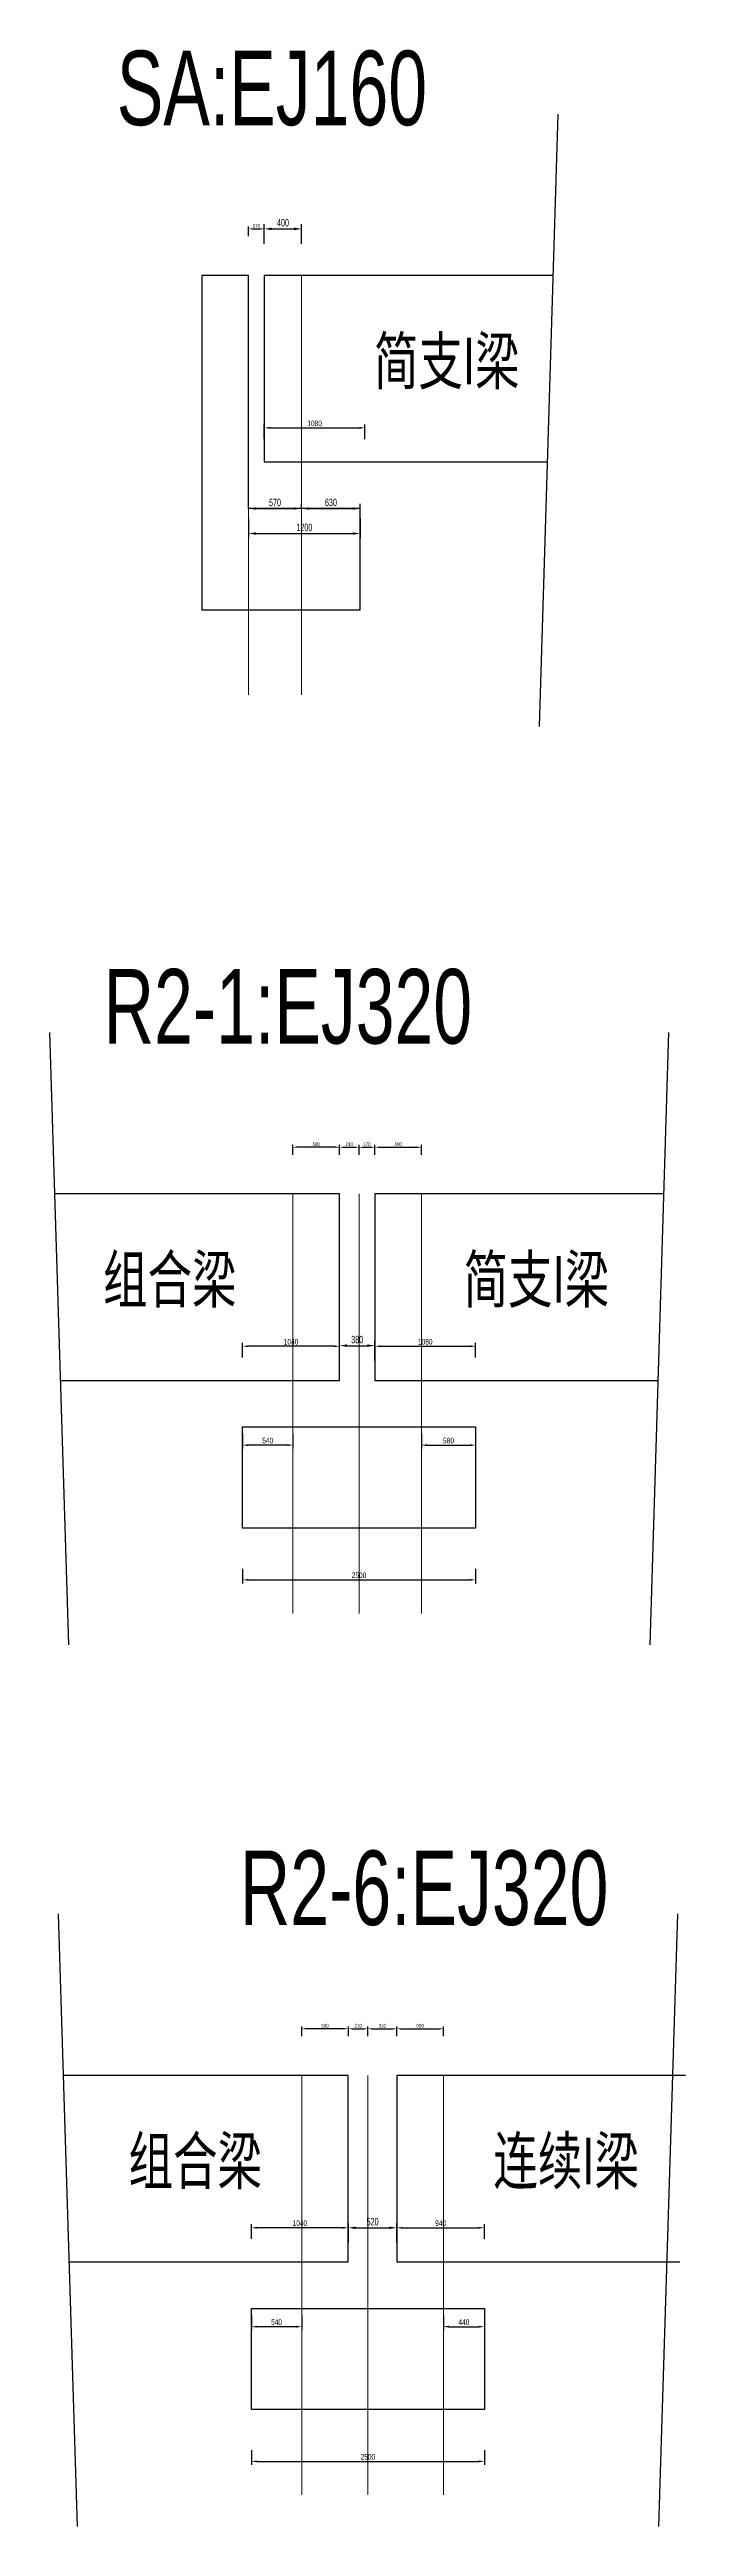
# Model space of a CAD drawing. Header units: metres. Extents: x -46646 to 70989, y -45883 to 20242.
# Drawn here: x -16702 to -9877, y -17974 to 8603 of the extents above; entities that cross this region are included whole.
import ezdxf

# ---------------------------------------------------------------- set-up
doc = ezdxf.new("R2010")
doc.units = ezdxf.units.M
for name, color, linetype, lineweight in [('H标注', 3, 'Continuous', 9), ('H粗线', 4, 'Continuous', 30), ('H设计线', 1, 'Continuous', 15)]:
    doc.layers.add(name, color=color, linetype=linetype, lineweight=lineweight)
doc.styles.add('H仿宋', font='FS_GB2312.ttf', dxfattribs={"width": 0.7})
doc.styles.add('MtXpl__GB2312', font='FS_GB2312.ttf')
doc.dimstyles.new('Annotative', dxfattribs={"dimscale": 0, "dimtxt": 2, "dimasz": 2, "dimexe": 1.25, "dimexo": 0.625, "dimtad": 1, "dimtxsty": 'H仿宋', "dimcen": 2.5, "dimadec": 0, "dimazin": 0, "dimtfac": 1, "dimtmove": 0, "dimatfit": 3, "dimfxl": 4, "dimfxlon": 1, "dimarcsym": 0})

# ---------------------------------------------------------------- blocks, each defined once
blk = doc.blocks.new('*D34')
at = {"layer": 'Defpoints', "color": 0}
for p in [(-13285, -12633), (-13495, -13134), (-13285, -13134)]:
    blk.add_point(p, dxfattribs=at)
at = {"layer": 'H标注', "color": 0, "lineweight": -2}
for p, q in [((-13495, -12713), (-13495, -12608)), ((-13455, -12633), (-13325, -12633)), ((-13285, -12713), (-13285, -12608))]:
    blk.add_line(p, q, dxfattribs=at)
at = {"layer": 'H标注', "color": 0}
for points in [[(-13455, -12627), (-13455, -12640), (-13495, -12633)], [(-13325, -12627), (-13325, -12640), (-13285, -12633)]]:
    blk.add_solid(points, dxfattribs=at)
at = {"layer": 'H标注', "color": 0, "insert": (-13390, -12601), "char_height": 40, "attachment_point": 5, "style": 'H仿宋'}
blk.add_mtext('210', dxfattribs=at)
blk = doc.blocks.new('*D37')
at = {"layer": 'Defpoints', "color": 0}
for p in [(-12975, -12633), (-13285, -13134), (-12975, -13134)]:
    blk.add_point(p, dxfattribs=at)
at = {"layer": 'H标注', "color": 0, "lineweight": -2}
for p, q in [((-13285, -12713), (-13285, -12608)), ((-13245, -12633), (-13015, -12633)), ((-12975, -12713), (-12975, -12608))]:
    blk.add_line(p, q, dxfattribs=at)
at = {"layer": 'H标注', "color": 0}
for points in [[(-13245, -12627), (-13245, -12640), (-13285, -12633)], [(-13015, -12627), (-13015, -12640), (-12975, -12633)]]:
    blk.add_solid(points, dxfattribs=at)
at = {"layer": 'H标注', "color": 0, "insert": (-13130, -12601), "char_height": 40, "attachment_point": 5, "style": 'H仿宋'}
blk.add_mtext('310', dxfattribs=at)
blk = doc.blocks.new('*D40')
at = {"layer": 'Defpoints', "color": 0}
for p in [(-12475, -12633), (-12975, -13134), (-12475, -13134)]:
    blk.add_point(p, dxfattribs=at)
at = {"layer": 'H标注', "color": 0, "lineweight": -2}
for p, q in [((-12975, -12713), (-12975, -12608)), ((-12935, -12633), (-12515, -12633)), ((-12475, -12713), (-12475, -12608))]:
    blk.add_line(p, q, dxfattribs=at)
at = {"layer": 'H标注', "color": 0}
for points in [[(-12935, -12627), (-12935, -12640), (-12975, -12633)], [(-12515, -12627), (-12515, -12640), (-12475, -12633)]]:
    blk.add_solid(points, dxfattribs=at)
at = {"layer": 'H标注', "color": 0, "insert": (-12725, -12601), "char_height": 40, "attachment_point": 5, "style": 'H仿宋'}
blk.add_mtext('500', dxfattribs=at)
blk = doc.blocks.new('*D43')
at = {"layer": 'Defpoints', "color": 0}
for p in [(-13995, -12633), (-13995, -13134), (-13495, -13134)]:
    blk.add_point(p, dxfattribs=at)
at = {"layer": 'H标注', "color": 0, "lineweight": -2}
for p, q in [((-13995, -12713), (-13995, -12608)), ((-13535, -12633), (-13955, -12633)), ((-13495, -12713), (-13495, -12608))]:
    blk.add_line(p, q, dxfattribs=at)
at = {"layer": 'H标注', "color": 0}
for points in [[(-13955, -12627), (-13955, -12640), (-13995, -12633)], [(-13535, -12627), (-13535, -12640), (-13495, -12633)]]:
    blk.add_solid(points, dxfattribs=at)
at = {"layer": 'H标注', "color": 0, "insert": (-13745, -12601), "char_height": 40, "attachment_point": 5, "style": 'H仿宋'}
blk.add_mtext('500', dxfattribs=at)
blk = doc.blocks.new('*D46')
at = {"layer": 'Defpoints', "color": 0}
for p in [(-14535, -16720), (-12035, -16720), (-12035, -17275)]:
    blk.add_point(p, dxfattribs=at)
at = {"layer": 'H标注', "color": 0, "lineweight": -2}
for p, q in [((-14535, -17155), (-14535, -17313)), ((-12035, -17155), (-12035, -17313)), ((-14475, -17275), (-12095, -17275))]:
    blk.add_line(p, q, dxfattribs=at)
at = {"layer": 'H标注', "color": 0}
for points in [[(-14475, -17265), (-14475, -17285), (-14535, -17275)], [(-12095, -17265), (-12095, -17285), (-12035, -17275)]]:
    blk.add_solid(points, dxfattribs=at)
at = {"layer": 'H标注', "color": 0, "insert": (-13285, -17227), "char_height": 60, "attachment_point": 5, "style": 'H仿宋'}
blk.add_mtext('2500', dxfattribs=at)
blk = doc.blocks.new('*D48')
at = {"layer": 'Defpoints', "color": 0}
for p in [(-14535, -14769), (-13495, -15134), (-14535, -15634)]:
    blk.add_point(p, dxfattribs=at)
at = {"layer": 'H标注', "color": 0, "lineweight": -2}
for p, q in [((-14535, -14889), (-14535, -14731)), ((-13555, -14769), (-14475, -14769)), ((-13495, -14889), (-13495, -14731))]:
    blk.add_line(p, q, dxfattribs=at)
at = {"layer": 'H标注', "color": 0}
for points in [[(-14475, -14759), (-14475, -14779), (-14535, -14769)], [(-13555, -14759), (-13555, -14779), (-13495, -14769)]]:
    blk.add_solid(points, dxfattribs=at)
at = {"layer": 'H标注', "color": 0, "insert": (-14015, -14720), "char_height": 60, "attachment_point": 5, "style": 'H仿宋'}
blk.add_mtext('1040', dxfattribs=at)
blk = doc.blocks.new('*D50')
at = {"layer": 'Defpoints', "color": 0}
for p in [(-12035, -14769), (-12975, -15134), (-12035, -15634)]:
    blk.add_point(p, dxfattribs=at)
at = {"layer": 'H标注', "color": 0, "lineweight": -2}
for p, q in [((-12975, -14889), (-12975, -14731)), ((-12915, -14769), (-12095, -14769)), ((-12035, -14889), (-12035, -14731))]:
    blk.add_line(p, q, dxfattribs=at)
at = {"layer": 'H标注', "color": 0}
for points in [[(-12915, -14759), (-12915, -14779), (-12975, -14769)], [(-12095, -14759), (-12095, -14779), (-12035, -14769)]]:
    blk.add_solid(points, dxfattribs=at)
at = {"layer": 'H标注', "color": 0, "insert": (-12505, -14720), "char_height": 60, "attachment_point": 5, "style": 'H仿宋'}
blk.add_mtext('940', dxfattribs=at)
blk = doc.blocks.new('*D52')
at = {"layer": 'Defpoints', "color": 0}
for p in [(-14535, -15634), (-13995, -15634), (-14535, -15830)]:
    blk.add_point(p, dxfattribs=at)
at = {"layer": 'H标注', "color": 0, "lineweight": -2}
for p, q in [((-14535, -15710), (-14535, -15867)), ((-14055, -15830), (-14475, -15830)), ((-13995, -15710), (-13995, -15867))]:
    blk.add_line(p, q, dxfattribs=at)
at = {"layer": 'H标注', "color": 0}
for points in [[(-14475, -15820), (-14475, -15840), (-14535, -15830)], [(-14055, -15820), (-14055, -15840), (-13995, -15830)]]:
    blk.add_solid(points, dxfattribs=at)
at = {"layer": 'H标注', "color": 0, "insert": (-14265, -15781), "char_height": 60, "attachment_point": 5, "style": 'H仿宋'}
blk.add_mtext('540', dxfattribs=at)
blk = doc.blocks.new('*D54')
at = {"layer": 'Defpoints', "color": 0}
for p in [(-12475, -15634), (-12035, -15634), (-12035, -15830)]:
    blk.add_point(p, dxfattribs=at)
at = {"layer": 'H标注', "color": 0, "lineweight": -2}
for p, q in [((-12475, -15710), (-12475, -15867)), ((-12415, -15830), (-12095, -15830)), ((-12035, -15710), (-12035, -15867))]:
    blk.add_line(p, q, dxfattribs=at)
at = {"layer": 'H标注', "color": 0}
for points in [[(-12415, -15820), (-12415, -15840), (-12475, -15830)], [(-12095, -15820), (-12095, -15840), (-12035, -15830)]]:
    blk.add_solid(points, dxfattribs=at)
at = {"layer": 'H标注', "color": 0, "insert": (-12255, -15781), "char_height": 60, "attachment_point": 5, "style": 'H仿宋'}
blk.add_mtext('440', dxfattribs=at)
blk = doc.blocks.new('*D56')
at = {"layer": 'Defpoints', "color": 0, "transparency": 16777216}
for p in [(-12975, -14769), (-13495, -15134), (-12975, -15134)]:
    blk.add_point(p, dxfattribs=at)
at = {"layer": 'H标注', "color": 0, "lineweight": -2, "transparency": 16777216}
for p, q in [((-13495, -14929), (-13495, -14719)), ((-13415, -14769), (-13055, -14769)), ((-12975, -14929), (-12975, -14719))]:
    blk.add_line(p, q, dxfattribs=at)
at = {"layer": 'H标注', "color": 0, "transparency": 16777216}
for points in [[(-13415, -14755), (-13415, -14782), (-13495, -14769)], [(-13055, -14755), (-13055, -14782), (-12975, -14769)]]:
    blk.add_solid(points, dxfattribs=at)
at = {"layer": 'H标注', "color": 0, "transparency": 16777216, "insert": (-13235, -14704), "char_height": 80, "attachment_point": 5, "style": 'H仿宋'}
blk.add_mtext('520', dxfattribs=at)
blk = doc.blocks.new('*D345')
at = {"layer": 'Defpoints', "color": 0}
for p in [(-14397, 6679), (-14567, 6178), (-14397, 6178)]:
    blk.add_point(p, dxfattribs=at)
at = {"layer": 'H标注', "color": 0, "lineweight": -2}
for p, q in [((-14567, 6599), (-14567, 6704)), ((-14527, 6679), (-14437, 6679)), ((-14397, 6599), (-14397, 6704))]:
    blk.add_line(p, q, dxfattribs=at)
at = {"layer": 'H标注', "color": 0}
for points in [[(-14527, 6685), (-14527, 6672), (-14567, 6679)], [(-14437, 6685), (-14437, 6672), (-14397, 6679)]]:
    blk.add_solid(points, dxfattribs=at)
at = {"layer": 'H标注', "color": 0, "insert": (-14482, 6711), "char_height": 40, "attachment_point": 5, "style": 'H仿宋'}
blk.add_mtext('170', dxfattribs=at)
blk = doc.blocks.new('*D348')
at = {"layer": 'Defpoints', "color": 0}
for p in [(-13317, 4544), (-14397, 4178), (-13317, 3678)]:
    blk.add_point(p, dxfattribs=at)
at = {"layer": 'H标注', "color": 0, "lineweight": -2}
for p, q in [((-14397, 4424), (-14397, 4581)), ((-14337, 4544), (-13377, 4544)), ((-13317, 4424), (-13317, 4581))]:
    blk.add_line(p, q, dxfattribs=at)
at = {"layer": 'H标注', "color": 0}
for points in [[(-14337, 4554), (-14337, 4534), (-14397, 4544)], [(-13377, 4554), (-13377, 4534), (-13317, 4544)]]:
    blk.add_solid(points, dxfattribs=at)
at = {"layer": 'H标注', "color": 0, "insert": (-13857, 4592), "char_height": 60, "attachment_point": 5, "style": 'H仿宋'}
blk.add_mtext('1080', dxfattribs=at)
blk = doc.blocks.new('*D341')
at = {"layer": 'Defpoints', "color": 0, "transparency": 16777216}
for p in [(-13997, 6679), (-14397, 4178), (-13997, 4178)]:
    blk.add_point(p, dxfattribs=at)
at = {"layer": 'H标注', "color": 0, "lineweight": -2, "transparency": 16777216}
for p, q in [((-14397, 6519), (-14397, 6729)), ((-14317, 6679), (-14077, 6679)), ((-13997, 6519), (-13997, 6729))]:
    blk.add_line(p, q, dxfattribs=at)
at = {"layer": 'H标注', "color": 0, "transparency": 16777216}
for points in [[(-14317, 6692), (-14317, 6665), (-14397, 6679)], [(-14077, 6692), (-14077, 6665), (-13997, 6679)]]:
    blk.add_solid(points, dxfattribs=at)
at = {"layer": 'H标注', "color": 0, "transparency": 16777216, "insert": (-14197, 6744), "char_height": 80, "attachment_point": 5, "style": 'H仿宋'}
blk.add_mtext('400', dxfattribs=at)
blk = doc.blocks.new('*D342')
at = {"layer": 'Defpoints', "color": 0, "transparency": 16777216}
for p in [(-14567, 3678), (-13367, 3678), (-13367, 3410)]:
    blk.add_point(p, dxfattribs=at)
at = {"layer": 'H标注', "color": 0, "lineweight": -2, "transparency": 16777216}
for p, q in [((-14567, 3570), (-14567, 3360)), ((-13367, 3570), (-13367, 3360)), ((-14487, 3410), (-13447, 3410))]:
    blk.add_line(p, q, dxfattribs=at)
at = {"layer": 'H标注', "color": 0, "transparency": 16777216}
for points in [[(-14487, 3423), (-14487, 3397), (-14567, 3410)], [(-13447, 3423), (-13447, 3397), (-13367, 3410)]]:
    blk.add_solid(points, dxfattribs=at)
at = {"layer": 'H标注', "color": 0, "transparency": 16777216, "insert": (-13967, 3475), "char_height": 80, "attachment_point": 5, "style": 'H仿宋'}
blk.add_mtext('1200', dxfattribs=at)
blk = doc.blocks.new('*D343')
at = {"layer": 'Defpoints', "color": 0, "transparency": 16777216}
for p in [(-14567, 3678), (-13997, 3678), (-13997, 3678)]:
    blk.add_point(p, dxfattribs=at)
at = {"layer": 'H标注', "color": 0, "lineweight": -2, "transparency": 16777216}
for p, q in [((-14567, 3678), (-14567, 3728)), ((-13997, 3678), (-13997, 3728)), ((-14487, 3678), (-14077, 3678))]:
    blk.add_line(p, q, dxfattribs=at)
at = {"layer": 'H标注', "color": 0, "transparency": 16777216}
for points in [[(-14487, 3691), (-14487, 3665), (-14567, 3678)], [(-14077, 3691), (-14077, 3665), (-13997, 3678)]]:
    blk.add_solid(points, dxfattribs=at)
at = {"layer": 'H标注', "color": 0, "transparency": 16777216, "insert": (-14282, 3743), "char_height": 80, "attachment_point": 5, "style": 'H仿宋'}
blk.add_mtext('570', dxfattribs=at)
blk = doc.blocks.new('*D344')
at = {"layer": 'Defpoints', "color": 0, "transparency": 16777216}
for p in [(-13997, 3678), (-13367, 3678), (-13367, 3678)]:
    blk.add_point(p, dxfattribs=at)
at = {"layer": 'H标注', "color": 0, "lineweight": -2, "transparency": 16777216}
for p, q in [((-13997, 3678), (-13997, 3728)), ((-13367, 3678), (-13367, 3728)), ((-13917, 3678), (-13447, 3678))]:
    blk.add_line(p, q, dxfattribs=at)
at = {"layer": 'H标注', "color": 0, "transparency": 16777216}
for points in [[(-13917, 3691), (-13917, 3665), (-13997, 3678)], [(-13447, 3691), (-13447, 3665), (-13367, 3678)]]:
    blk.add_solid(points, dxfattribs=at)
at = {"layer": 'H标注', "color": 0, "transparency": 16777216, "insert": (-13682, 3743), "char_height": 80, "attachment_point": 5, "style": 'H仿宋'}
blk.add_mtext('630', dxfattribs=at)
blk = doc.blocks.new('*D354')
at = {"layer": 'Defpoints', "color": 0}
for p in [(-13380, -3175), (-13590, -3676), (-13380, -3676)]:
    blk.add_point(p, dxfattribs=at)
at = {"layer": 'H标注', "color": 0, "lineweight": -2}
for p, q in [((-13590, -3255), (-13590, -3150)), ((-13550, -3175), (-13420, -3175)), ((-13380, -3255), (-13380, -3150))]:
    blk.add_line(p, q, dxfattribs=at)
at = {"layer": 'H标注', "color": 0}
for points in [[(-13550, -3168), (-13550, -3182), (-13590, -3175)], [(-13420, -3168), (-13420, -3182), (-13380, -3175)]]:
    blk.add_solid(points, dxfattribs=at)
at = {"layer": 'H标注', "color": 0, "insert": (-13485, -3143), "char_height": 40, "attachment_point": 5, "style": 'H仿宋'}
blk.add_mtext('210', dxfattribs=at)
blk = doc.blocks.new('*D357')
at = {"layer": 'Defpoints', "color": 0}
for p in [(-13210, -3175), (-13380, -3676), (-13210, -3676)]:
    blk.add_point(p, dxfattribs=at)
at = {"layer": 'H标注', "color": 0, "lineweight": -2}
for p, q in [((-13380, -3255), (-13380, -3150)), ((-13340, -3175), (-13250, -3175)), ((-13210, -3255), (-13210, -3150))]:
    blk.add_line(p, q, dxfattribs=at)
at = {"layer": 'H标注', "color": 0}
for points in [[(-13340, -3168), (-13340, -3182), (-13380, -3175)], [(-13250, -3168), (-13250, -3182), (-13210, -3175)]]:
    blk.add_solid(points, dxfattribs=at)
at = {"layer": 'H标注', "color": 0, "insert": (-13295, -3143), "char_height": 40, "attachment_point": 5, "style": 'H仿宋'}
blk.add_mtext('170', dxfattribs=at)
blk = doc.blocks.new('*D360')
at = {"layer": 'Defpoints', "color": 0}
for p in [(-12710, -3175), (-13210, -3676), (-12710, -3676)]:
    blk.add_point(p, dxfattribs=at)
at = {"layer": 'H标注', "color": 0, "lineweight": -2}
for p, q in [((-13210, -3255), (-13210, -3150)), ((-13170, -3175), (-12750, -3175)), ((-12710, -3255), (-12710, -3150))]:
    blk.add_line(p, q, dxfattribs=at)
at = {"layer": 'H标注', "color": 0}
for points in [[(-13170, -3168), (-13170, -3182), (-13210, -3175)], [(-12750, -3168), (-12750, -3182), (-12710, -3175)]]:
    blk.add_solid(points, dxfattribs=at)
at = {"layer": 'H标注', "color": 0, "insert": (-12960, -3143), "char_height": 40, "attachment_point": 5, "style": 'H仿宋'}
blk.add_mtext('500', dxfattribs=at)
blk = doc.blocks.new('*D363')
at = {"layer": 'Defpoints', "color": 0}
for p in [(-14090, -3175), (-14090, -3676), (-13590, -3676)]:
    blk.add_point(p, dxfattribs=at)
at = {"layer": 'H标注', "color": 0, "lineweight": -2}
for p, q in [((-14090, -3255), (-14090, -3150)), ((-13630, -3175), (-14050, -3175)), ((-13590, -3255), (-13590, -3150))]:
    blk.add_line(p, q, dxfattribs=at)
at = {"layer": 'H标注', "color": 0}
for points in [[(-14050, -3168), (-14050, -3182), (-14090, -3175)], [(-13630, -3168), (-13630, -3182), (-13590, -3175)]]:
    blk.add_solid(points, dxfattribs=at)
at = {"layer": 'H标注', "color": 0, "insert": (-13840, -3143), "char_height": 40, "attachment_point": 5, "style": 'H仿宋'}
blk.add_mtext('500', dxfattribs=at)
blk = doc.blocks.new('*D366')
at = {"layer": 'Defpoints', "color": 0}
for p in [(-14630, -7261), (-12130, -7261), (-12130, -7817)]:
    blk.add_point(p, dxfattribs=at)
at = {"layer": 'H标注', "color": 0, "lineweight": -2}
for p, q in [((-14630, -7697), (-14630, -7855)), ((-12130, -7697), (-12130, -7855)), ((-14570, -7817), (-12190, -7817))]:
    blk.add_line(p, q, dxfattribs=at)
at = {"layer": 'H标注', "color": 0}
for points in [[(-14570, -7807), (-14570, -7827), (-14630, -7817)], [(-12190, -7807), (-12190, -7827), (-12130, -7817)]]:
    blk.add_solid(points, dxfattribs=at)
at = {"layer": 'H标注', "color": 0, "insert": (-13380, -7768), "char_height": 60, "attachment_point": 5, "style": 'H仿宋'}
blk.add_mtext('2500', dxfattribs=at)
blk = doc.blocks.new('*D368')
at = {"layer": 'Defpoints', "color": 0}
for p in [(-14630, -5310), (-13590, -5676), (-14630, -6176)]:
    blk.add_point(p, dxfattribs=at)
at = {"layer": 'H标注', "color": 0, "lineweight": -2}
for p, q in [((-14630, -5430), (-14630, -5273)), ((-13650, -5310), (-14570, -5310)), ((-13590, -5430), (-13590, -5273))]:
    blk.add_line(p, q, dxfattribs=at)
at = {"layer": 'H标注', "color": 0}
for points in [[(-14570, -5300), (-14570, -5320), (-14630, -5310)], [(-13650, -5300), (-13650, -5320), (-13590, -5310)]]:
    blk.add_solid(points, dxfattribs=at)
at = {"layer": 'H标注', "color": 0, "insert": (-14110, -5262), "char_height": 60, "attachment_point": 5, "style": 'H仿宋'}
blk.add_mtext('1040', dxfattribs=at)
blk = doc.blocks.new('*D370')
at = {"layer": 'Defpoints', "color": 0}
for p in [(-12130, -5310), (-13210, -5676), (-12130, -6176)]:
    blk.add_point(p, dxfattribs=at)
at = {"layer": 'H标注', "color": 0, "lineweight": -2}
for p, q in [((-13210, -5430), (-13210, -5273)), ((-13150, -5310), (-12190, -5310)), ((-12130, -5430), (-12130, -5273))]:
    blk.add_line(p, q, dxfattribs=at)
at = {"layer": 'H标注', "color": 0}
for points in [[(-13150, -5300), (-13150, -5320), (-13210, -5310)], [(-12190, -5300), (-12190, -5320), (-12130, -5310)]]:
    blk.add_solid(points, dxfattribs=at)
at = {"layer": 'H标注', "color": 0, "insert": (-12670, -5262), "char_height": 60, "attachment_point": 5, "style": 'H仿宋'}
blk.add_mtext('1080', dxfattribs=at)
blk = doc.blocks.new('*D372')
at = {"layer": 'Defpoints', "color": 0}
for p in [(-14630, -6176), (-14630, -6371), (-14090, -6176)]:
    blk.add_point(p, dxfattribs=at)
at = {"layer": 'H标注', "color": 0, "lineweight": -2}
for p, q in [((-14630, -6251), (-14630, -6409)), ((-14150, -6371), (-14570, -6371)), ((-14090, -6251), (-14090, -6409))]:
    blk.add_line(p, q, dxfattribs=at)
at = {"layer": 'H标注', "color": 0}
for points in [[(-14570, -6361), (-14570, -6381), (-14630, -6371)], [(-14150, -6361), (-14150, -6381), (-14090, -6371)]]:
    blk.add_solid(points, dxfattribs=at)
at = {"layer": 'H标注', "color": 0, "insert": (-14360, -6323), "char_height": 60, "attachment_point": 5, "style": 'H仿宋'}
blk.add_mtext('540', dxfattribs=at)
blk = doc.blocks.new('*D350')
at = {"layer": 'Defpoints', "color": 0}
for p in [(-12710, -6176), (-12130, -6176), (-12130, -6371)]:
    blk.add_point(p, dxfattribs=at)
at = {"layer": 'H标注', "color": 0, "lineweight": -2}
for p, q in [((-12710, -6251), (-12710, -6409)), ((-12650, -6371), (-12190, -6371)), ((-12130, -6251), (-12130, -6409))]:
    blk.add_line(p, q, dxfattribs=at)
at = {"layer": 'H标注', "color": 0}
for points in [[(-12650, -6361), (-12650, -6381), (-12710, -6371)], [(-12190, -6361), (-12190, -6381), (-12130, -6371)]]:
    blk.add_solid(points, dxfattribs=at)
at = {"layer": 'H标注', "color": 0, "insert": (-12420, -6323), "char_height": 60, "attachment_point": 5, "style": 'H仿宋'}
blk.add_mtext('580', dxfattribs=at)
blk = doc.blocks.new('*D352')
at = {"layer": 'Defpoints', "color": 0, "transparency": 16777216}
for p in [(-13210, -5304), (-13590, -5676), (-13210, -5676)]:
    blk.add_point(p, dxfattribs=at)
at = {"layer": 'H标注', "color": 0, "lineweight": -2, "transparency": 16777216}
for p, q in [((-13590, -5464), (-13590, -5254)), ((-13510, -5304), (-13290, -5304)), ((-13210, -5464), (-13210, -5254))]:
    blk.add_line(p, q, dxfattribs=at)
at = {"layer": 'H标注', "color": 0, "transparency": 16777216}
for points in [[(-13510, -5290), (-13510, -5317), (-13590, -5304)], [(-13290, -5290), (-13290, -5317), (-13210, -5304)]]:
    blk.add_solid(points, dxfattribs=at)
at = {"layer": 'H标注', "color": 0, "transparency": 16777216, "insert": (-13400, -5239), "char_height": 80, "attachment_point": 5, "style": 'H仿宋'}
blk.add_mtext('380', dxfattribs=at)

msp = doc.modelspace()

# ---------------------------------------------------------------- linework, layer by layer
for p, q in [((-11245.07, 7911.286), (-11448.688, 1338.601)), ((-16701.858, -1942.609), (-16498.24, -8515.294)), ((-10057.368, -1942.609), (-10260.985, -8515.294)), ((-16607.684, -11400.913), (-16404.067, -17973.598)), ((-9963.194, -11400.913), (-10166.811, -17973.598))]:
    msp.add_line(p, q)
at = {"layer": 'H粗线'}
for points in [[(-15067.315, 2592.437), (-13367.315, 2592.437), (-13367.315, 3677.846), (-14567.315, 3677.846), (-14567.315, 4177.846), (-14567.315, 6177.846), (-15067.315, 6177.846)], [(-14629.613, -6176.049), (-12129.613, -6176.049), (-12129.613, -7261.458), (-14629.613, -7261.458)], [(-14535.439, -15634.353), (-12035.439, -15634.353), (-12035.439, -16719.762), (-14535.439, -16719.762)]]:
    msp.add_lwpolyline(points, close=True, dxfattribs=at)
for points in [[(-11298.771, 6177.846), (-14397.315, 6177.846), (-14397.315, 4177.846), (-11360.73, 4177.846)], [(-16586.198, -5676.049), (-13589.613, -5676.049), (-13589.613, -3676.049), (-16648.157, -3676.049)], [(-10111.068, -3676.049), (-13209.613, -3676.049), (-13209.613, -5676.049), (-10173.027, -5676.049)], [(-16492.025, -15134.353), (-13495.439, -15134.353), (-13495.439, -13134.353), (-16553.983, -13134.353)], [(-9876.895, -13134.353), (-12975.439, -13134.353), (-12975.439, -15134.353), (-9938.854, -15134.353)]]:
    msp.add_lwpolyline(points, dxfattribs=at)
at = {"layer": 'H设计线'}
for p, q in [((-14567.315, 6177.846), (-14567.315, 1677.846)), ((-13997.315, 6177.846), (-13997.315, 1677.846)), ((-14089.613, -3676.049), (-14089.613, -8176.049)), ((-13379.613, -3676.049), (-13379.613, -8176.049)), ((-12709.613, -3676.049), (-12709.613, -8176.049)), ((-13995.439, -13134.353), (-13995.439, -17634.353)), ((-13285.439, -13134.353), (-13285.439, -17634.353)), ((-12475.439, -13134.353), (-12475.439, -17634.353))]:
    msp.add_line(p, q, dxfattribs=at)

# ---------------------------------------------------------------- texts
at = {"layer": 'H标注', "color": 1, "width": 0.7}
for s, height, style, p in [('SA:EJ160', 800, 'MtXpl__GB2312', (-15980.231, 7791.199)), ('简支I梁', 500, 'H仿宋', (-13220.062, 5011.07)), ('R2-1:EJ320', 800, 'MtXpl__GB2312', (-16120.821, -2062.696)), ('组合梁', 500, 'H仿宋', (-16127.486, -4842.825)), ('简支I梁', 500, 'H仿宋', (-12258.32, -4842.825)), ('R2-6:EJ320', 800, 'MtXpl__GB2312', (-14658.669, -11521)), ('组合梁', 500, 'H仿宋', (-15854.144, -14301.129)), ('连续I梁', 500, 'H仿宋', (-11938.186, -14301.129))]:
    msp.add_text(s, height=height, dxfattribs=dict(at, style=style)).set_placement(p)

# ---------------------------------------------------------------- dimensions: what is measured, and where the dimension line sits
at = {"layer": 'H标注'}
for base, p1, p2, picture, middle in [((-14397.315, 6678.756), (-14567.315, 6177.846), (-14397.315, 6177.846), '*D345', (-14482.315, 6711.256)), ((-13997.315, 6678.756), (-14397.315, 4177.846), (-13997.315, 4177.846), '*D341', (-14197.315, 6743.756)), ((-13317.315, 4543.564), (-14397.315, 4177.846), (-13317.315, 3677.846), '*D348', (-13857.315, 4592.314)), ((-13997.315, 3677.846), (-14567.315, 3677.846), (-13997.315, 3677.846), '*D343', (-14282.315, 3742.846)), ((-13367.315, 3677.846), (-13997.315, 3677.846), (-13367.315, 3677.846), '*D344', (-13682.315, 3742.846)), ((-13367.315, 3409.941), (-14567.315, 3677.846), (-13367.315, 3677.846), '*D342', (-13967.315, 3474.941)), ((-14089.613, -3175.139), (-13589.613, -3676.049), (-14089.613, -3676.049), '*D363', (-13839.613, -3142.639)), ((-13379.613, -3175.139), (-13589.613, -3676.049), (-13379.613, -3676.049), '*D354', (-13484.613, -3142.639)), ((-13209.613, -3175.139), (-13379.613, -3676.049), (-13209.613, -3676.049), '*D357', (-13294.613, -3142.639)), ((-12709.613, -3175.139), (-13209.613, -3676.049), (-12709.613, -3676.049), '*D360', (-12959.613, -3142.639)), ((-14629.613, -5310.331), (-13589.613, -5676.049), (-14629.613, -6176.049), '*D368', (-14109.613, -5261.581)), ((-13209.613, -5303.664), (-13589.613, -5676.049), (-13209.613, -5676.049), '*D352', (-13399.613, -5238.664)), ((-12129.613, -5310.331), (-13209.613, -5676.049), (-12129.613, -6176.049), '*D370', (-12669.613, -5261.581)), ((-14629.613, -6371.496), (-14089.613, -6176.049), (-14629.613, -6176.049), '*D372', (-14359.613, -6322.746)), ((-12129.613, -6371.496), (-12709.613, -6176.049), (-12129.613, -6176.049), '*D350', (-12419.613, -6322.746)), ((-12129.613, -7817.043), (-14629.613, -7261.458), (-12129.613, -7261.458), '*D366', (-13379.613, -7768.293)), ((-13995.439, -12633.443), (-13495.439, -13134.353), (-13995.439, -13134.353), '*D43', (-13745.439, -12600.943)), ((-13285.439, -12633.443), (-13495.439, -13134.353), (-13285.439, -13134.353), '*D34', (-13390.439, -12600.943)), ((-12975.439, -12633.443), (-13285.439, -13134.353), (-12975.439, -13134.353), '*D37', (-13130.439, -12600.943)), ((-12475.439, -12633.443), (-12975.439, -13134.353), (-12475.439, -13134.353), '*D40', (-12725.439, -12600.943)), ((-14535.439, -14768.635), (-13495.439, -15134.353), (-14535.439, -15634.353), '*D48', (-14015.439, -14719.885)), ((-12975.439, -14768.635), (-13495.439, -15134.353), (-12975.439, -15134.353), '*D56', (-13235.439, -14703.635)), ((-12035.439, -14768.635), (-12975.439, -15134.353), (-12035.439, -15634.353), '*D50', (-12505.439, -14719.885)), ((-14535.439, -15829.8), (-13995.439, -15634.353), (-14535.439, -15634.353), '*D52', (-14265.439, -15781.05)), ((-12035.439, -15829.8), (-12475.439, -15634.353), (-12035.439, -15634.353), '*D54', (-12255.439, -15781.05)), ((-12035.439, -17275.347), (-14535.439, -16719.762), (-12035.439, -16719.762), '*D46', (-13285.439, -17226.597))]:
    dim = msp.add_linear_dim(base=base, p1=p1, p2=p2, dimstyle='Annotative', dxfattribs=at)
    dim.commit()
    dim.dimension.update_dxf_attribs({"geometry": picture, "text_midpoint": middle})

doc.saveas('drawing.dxf')
